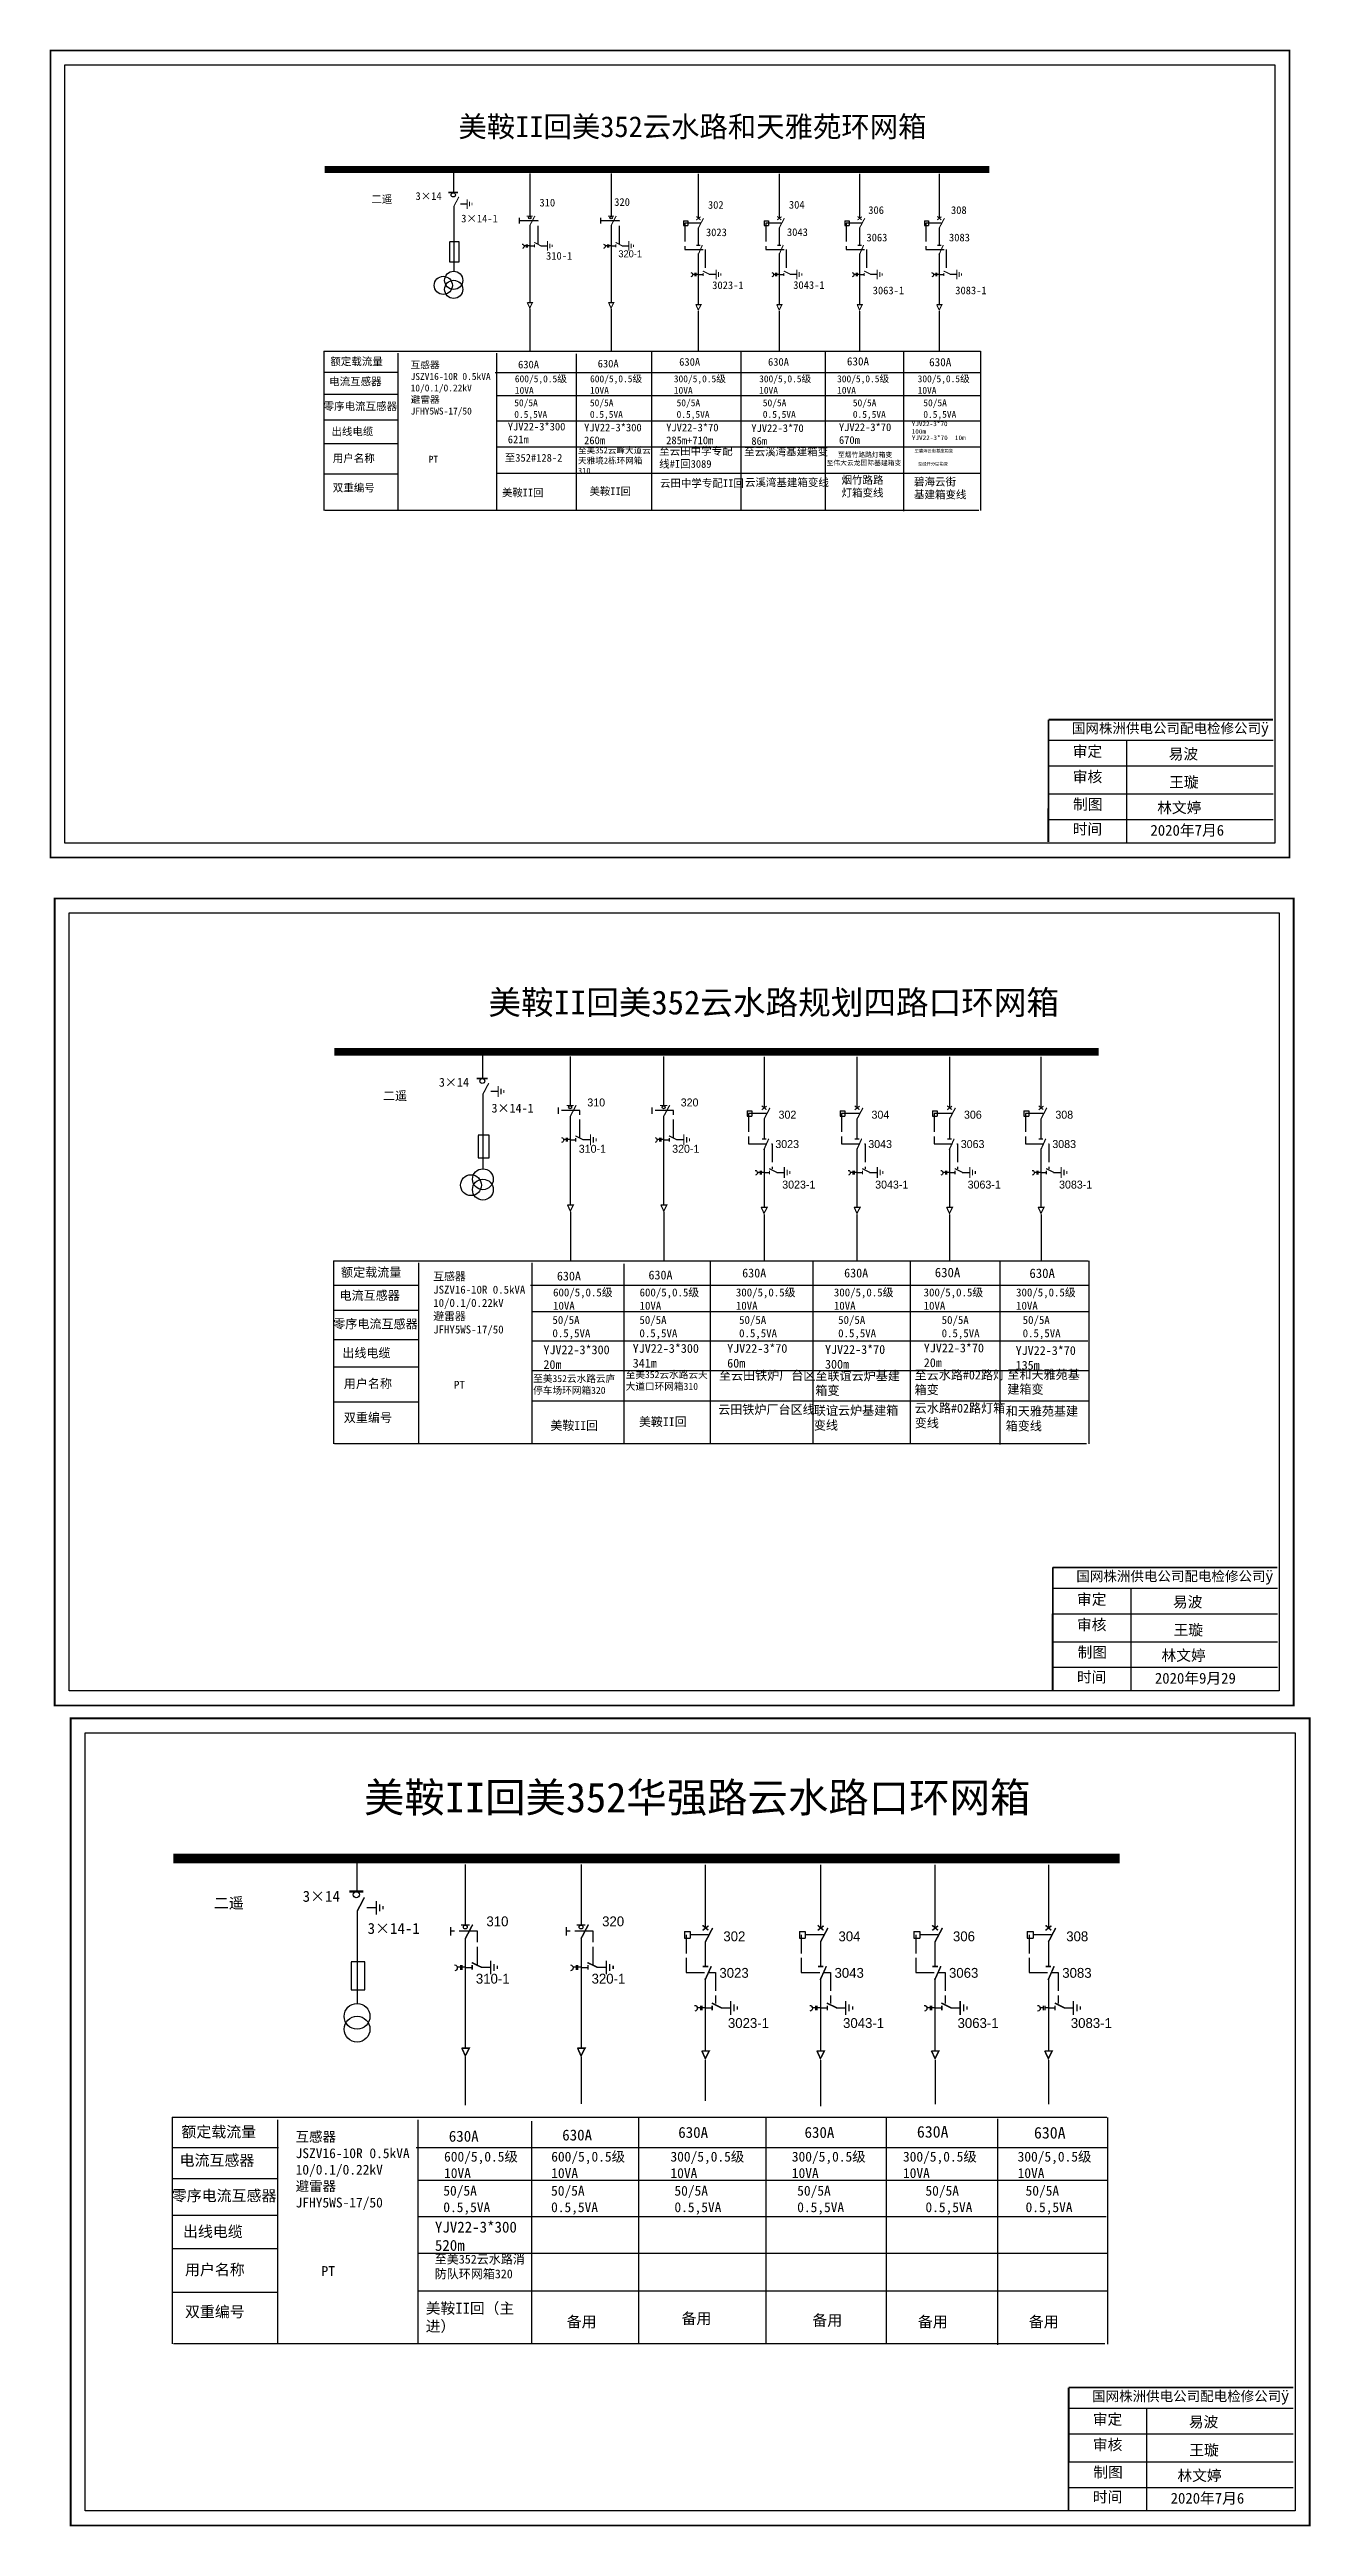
# Model space of a CAD drawing. Header units: millimetres. Extents: x 3402 to 6779, y -862 to 1372.
# Drawn here: x 5954 to 6779, y -249 to 1370 of the extents above; entities that cross this region are included whole.
import ezdxf

# ---------------------------------------------------------------- set-up
doc = ezdxf.new("R2010")
doc.units = ezdxf.units.MM
doc.linetypes.add('ACAD_ISO02W100', pattern=[15, 12, -3])
doc.linetypes.add('CENTER', pattern=[50.8, 31.75, -6.35, 6.35, -6.35])
doc.layers.add('2', color=7, linetype='Continuous')
doc.styles.add('hztxt_txtstyle_0.00_0_0', font='simkai.ttf')
doc.styles.add('hztxt_txtstyle_1.80_0_0', font='', dxfattribs={"height": 1.8, "bigfont": 'hztxt.shx'})
doc.styles.add('hztxt_txtstyle_2.70_0_0', font='simkai.ttf', dxfattribs={"height": 2.7})
doc.styles.add('KaiTi_txtstyle_1.00_0_0', font='simkai.ttf', dxfattribs={"height": 1})
doc.styles.add('KaiTi_txtstyle_1.11_0_0', font='simkai.ttf', dxfattribs={"height": 1.109414})
doc.styles.add('字体', font='simkai_0.ttf', dxfattribs={"height": 2.5})
doc.styles.add('楷体_GB2312_txtstyle_1.09_0_0', font='simkai_0.ttf', dxfattribs={"height": 1.0944})
doc.styles.add('楷体_GB2312_txtstyle_3.00_0_0', font='simkai_0.ttf', dxfattribs={"height": 3})
doc.styles.get('hztxt_txtstyle_1.80_0_0').set_extended_font_data('hztxt')

msp = doc.modelspace()

# ---------------------------------------------------------------- texts
at = {"color": 0, "linetype": 'Continuous', "style": 'hztxt_txtstyle_2.70_0_0'}
for s, height, p in [('3×14', 5.03, (6193.4, 1271.9)), ('310', 5.03, (6274.5, 1267.6)), ('320', 5.03, (6323.4, 1268)), ('302', 5.03, (6384.7, 1266.1)), ('304', 5.03, (6437.7, 1266.2)), ('306', 5.03, (6489.6, 1262.7)), ('308', 5.03, (6543.7, 1262.7)), ('3×14-1', 5.03, (6223.3, 1257.2)), ('3023', 5.03, (6383.4, 1248.2)), ('3043', 5.03, (6436.4, 1248.3)), ('3063', 5.03, (6488.4, 1244.8)), ('3083', 5.03, (6542.4, 1244.8)), ('310-1', 5.03, (6278.8, 1232.8)), ('3023-1', 5.03, (6387.5, 1213.6)), ('3043-1', 5.03, (6440.5, 1213.7)), ('3063-1', 5.03, (6492.5, 1210.2)), ('3083-1', 5.03, (6546.5, 1210.2)), ('3×14', 5.79, (6208.7, 692.1)), ('3×14-1', 5.79, (6243.1, 675.2)), ('3×14', 7.17, (6119.6, 159.2)), ('3×14-1', 7.17, (6162.1, 138.2))]:
    msp.add_text(s, height=height, dxfattribs=at).set_placement(p)
at = {"color": 0, "style": 'hztxt_txtstyle_1.80_0_0'}
for s, height, p in [('320-1', 4.53, (6326.1, 1234.4)), ('310', 5.21, (6305.8, 679.2)), ('320', 5.21, (6366.9, 679.2)), ('302', 5.21, (6430.9, 671.2)), ('304', 5.21, (6491.7, 671.2)), ('306', 5.21, (6552.2, 671.2)), ('308', 5.21, (6612, 671.2)), ('310-1', 5.21, (6300.2, 648.9)), ('320-1', 5.21, (6361.3, 648.9)), ('3023', 5.21, (6428.8, 652)), ('3043', 5.21, (6489.6, 652)), ('3063', 5.21, (6550.1, 652)), ('3083', 5.21, (6610, 652)), ('3023-1', 5.21, (6433.3, 625.5)), ('3043-1', 5.21, (6494.1, 625.5)), ('3063-1', 5.21, (6554.6, 625.5)), ('3083-1', 5.21, (6614.4, 625.5)), ('310', 6.45, (6239.8, 143.2)), ('320', 6.45, (6315.5, 143.2)), ('302', 6.45, (6394.8, 133.4)), ('304', 6.45, (6470.1, 133.4)), ('306', 6.45, (6545, 133.4)), ('308', 6.45, (6619.1, 133.4)), ('3023', 6.45, (6392.2, 109.5)), ('3043', 6.45, (6467.5, 109.5)), ('3063', 6.45, (6542.4, 109.5)), ('3083', 6.45, (6616.5, 109.5)), ('310-1', 6.45, (6232.9, 105.7)), ('320-1', 6.45, (6308.6, 105.7)), ('3023-1', 6.45, (6397.8, 76.7)), ('3043-1', 6.45, (6473.1, 76.7)), ('3063-1', 6.45, (6548, 76.7)), ('3083-1', 6.45, (6622.1, 76.7))]:
    msp.add_text(s, height=height, dxfattribs=at).set_placement(p)
at = {"attachment_point": 1}
for s, insert, char_height, width, style in [('{\\fSimSun|b0|i0|c134|p2;\\C0;美鞍II回美352云水路和天雅苑环网箱}', (6221.5, 1326.6), 13.609, 446.48, '字体'), ('{\\fSimSun|b0|i0|c134|p2;\\C0;美鞍II回美352云水路规划四路口环网箱}', (6241.1, 755), 15.646, 513.296, '字体'), ('{\\fSimSun|b0|i0|c134|p2;\\C0;美鞍II回美352华强路云水路口环网箱}', (6159.7, 237.1), 19.377, 635.72, '楷体_GB2312_txtstyle_3.00_0_0')]:
    msp.add_mtext(s, dxfattribs=dict(at, insert=insert, char_height=char_height, width=width, style=style))
at = {"color": 0, "linetype": 'Continuous', "attachment_point": 1}
for s, insert, char_height, width, style in [('{\\fSimSun|b0|i0|c134|p2;二遥}', (6164.5, 1274.9), 5.033, 81.135, 'hztxt_txtstyle_2.70_0_0'), ('{\\fSimSun|b0|i0|c134|p2;额定载流量}', (6137.7, 1168.8), 5.033, 81.135, 'hztxt_txtstyle_2.70_0_0'), ('\\A1;{\\fSimSun|b0|i0|c134|p2;互感器\\PJSZV16-10R 0.5kVA\\P10/0.1/0.22kV\\P避雷器\\PJFHY5WS-17/50}', (6190.2, 1166.3), 4.529, 83.521, 'hztxt_txtstyle_2.70_0_0'), ('{\\fSimSun|b0|i0|c134|p2;630A}', (6260.5, 1166.8), 5.033, 81.135, 'hztxt_txtstyle_2.70_0_0'), ('{\\fSimSun|b0|i0|c134|p2;630A}', (6312.6, 1167.4), 5.033, 81.135, 'hztxt_txtstyle_2.70_0_0'), ('{\\fSimSun|b0|i0|c134|p2;630A}', (6365.9, 1168.5), 5.033, 81.135, 'hztxt_txtstyle_2.70_0_0'), ('{\\fSimSun|b0|i0|c134|p2;630A}', (6424, 1168.5), 5.033, 81.135, 'hztxt_txtstyle_2.70_0_0'), ('{\\fSimSun|b0|i0|c134|p2;630A}', (6475.6, 1169), 5.334, 42.887, 'hztxt_txtstyle_0.00_0_0'), ('{\\fSimSun|b0|i0|c134|p2;630A}', (6529.4, 1168.5), 5.334, 42.887, 'hztxt_txtstyle_0.00_0_0'), ('{\\fSimSun|b0|i0|c134|p2;电流互感器}', (6136.9, 1155.7), 5.033, 81.135, 'hztxt_txtstyle_2.70_0_0'), ('\\A1;{\\fSimSun|b0|i0|c134|p2;600/5,0.5级\\P10VA}', (6258.4, 1157.2), 4.529, 83.521, 'hztxt_txtstyle_2.70_0_0'), ('\\A1;{\\fSimSun|b0|i0|c134|p2;600/5,0.5级\\P10VA}', (6307.6, 1157.2), 4.529, 83.521, 'hztxt_txtstyle_2.70_0_0'), ('\\A1;{\\fSimSun|b0|i0|c134|p2;300/5,0.5级\\P10VA}', (6362.4, 1157.2), 4.529, 83.521, 'hztxt_txtstyle_2.70_0_0'), ('\\A1;{\\fSimSun|b0|i0|c134|p2;300/5,0.5级\\P10VA}', (6418.2, 1157.2), 4.529, 83.521, 'hztxt_txtstyle_2.70_0_0'), ('\\A1;{\\fSimSun|b0|i0|c134|p2;300/5,0.5级\\P10VA}', (6469.2, 1157.2), 4.529, 83.521, 'hztxt_txtstyle_2.70_0_0'), ('\\A1;{\\fSimSun|b0|i0|c134|p2;300/5,0.5级\\P10VA}', (6521.9, 1157.2), 4.529, 83.521, 'hztxt_txtstyle_2.70_0_0'), ('{\\fSimSun|b0|i0|c134|p2;零序电流互感器}', (6133.3, 1139.5), 5.033, 81.135, 'hztxt_txtstyle_2.70_0_0'), ('{\\fSimSun|b0|i0|c134|p2;50/5A\\P0.5,5VA}', (6258, 1141.5), 4.529, 81.135, 'hztxt_txtstyle_2.70_0_0'), ('{\\fSimSun|b0|i0|c134|p2;50/5A\\P0.5,5VA}', (6307.5, 1141.5), 4.529, 81.135, 'hztxt_txtstyle_2.70_0_0'), ('{\\fSimSun|b0|i0|c134|p2;50/5A\\P0.5,5VA}', (6420.6, 1141.5), 4.529, 81.135, 'hztxt_txtstyle_2.70_0_0'), ('{\\fSimSun|b0|i0|c134|p2;50/5A\\P0.5,5VA}', (6479.5, 1141.5), 4.529, 81.135, 'hztxt_txtstyle_2.70_0_0'), ('{\\fSimSun|b0|i0|c134|p2;50/5A\\P0.5,5VA}', (6525.6, 1141.5), 4.529, 81.135, 'hztxt_txtstyle_2.70_0_0'), ('{\\fSimSun|b0|i0|c134|p2;出线电缆}', (6138.4, 1123), 5.033, 81.135, 'hztxt_txtstyle_2.70_0_0'), ('{\\fSimSun|b0|i0|c134|p2;YJV22-3*300 \\P621m}', (6253.8, 1126.2), 5.033, 81.135, 'hztxt_txtstyle_2.70_0_0'), ('{\\fSimSun|b0|i0|c134|p2;YJV22-3*300 \\P260m}', (6303.7, 1125.6), 5.033, 81.135, 'hztxt_txtstyle_2.70_0_0'), ('{\\fSimSun|b0|i0|c134|p2;用户名称}', (6139.3, 1105.5), 5.033, 81.135, 'hztxt_txtstyle_2.70_0_0'), ('{\\fSimSun|b0|i0|c134|p2;PT}', (6202, 1104.6), 4.547, 35.378, 'hztxt_txtstyle_0.00_0_0'), ('{\\fSimSun|b0|i0|c134|p2;至352#128-2}', (6251.8, 1105.8), 5.033, 43.566, 'hztxt_txtstyle_2.70_0_0'), ('{\\fSimSun|b0|i0|c134|p2;至美352云峰大道云天雅境2栋环网箱310}', (6299.7, 1110.2), 4.026, 49.548, 'hztxt_txtstyle_2.70_0_0'), ('{\\fSimSun|b0|i0|c134|p2;双重编号}', (6139.3, 1086.2), 5.033, 81.135, 'hztxt_txtstyle_2.70_0_0'), ('{\\H0.9167x;\\C256;国网株洲供电公司配电检修公司\\fSimSun|b0|i0|c134|p2;\\H1.091x;ÿ}', (6622.8, 930.3), 7.069, 193.259, '字体'), ('\\f\uffbfﾬￌﾣﾤ_GB2312|b0|i0|c134|p49;审定', (6623.3, 914.9), 7.069, 55.282, '字体'), ('{\\fSimSun|b0|i0|c134|p2;易波}', (6686.1, 913.2), 7.069, 55.282, '字体'), ('\\f\uffbfﾬￌﾣﾤ_GB2312|b0|i0|c134|p49;审核', (6623.3, 898.3), 7.069, 55.282, '字体'), ('{\\fSimSun|b0|i0|c134|p2;王璇}', (6686.4, 894.8), 7.069, 55.282, '字体'), ('\\f\uffbfﾬￌﾣﾤ_GB2312|b0|i0|c134|p49;制图', (6623.6, 880.3), 7.069, 55.282, '字体'), ('\\f\uffbfﾬￌﾣﾤ_GB2312|b0|i0|c134|p49;时间', (6623.3, 864.1), 7.069, 55.282, '字体'), ('{\\fSimSun|b0|i0|c134|p2;二遥}', (6172.1, 689), 5.786, 93.276, 'hztxt_txtstyle_2.70_0_0'), ('{\\fSimSun|b0|i0|c134|p2;额定载流量}', (6144.7, 573.6), 5.786, 93.276, 'hztxt_txtstyle_2.70_0_0'), ('\\A1;{\\fSimSun|b0|i0|c134|p2;互感器\\PJSZV16-10R 0.5kVA\\P10/0.1/0.22kV\\P避雷器\\PJFHY5WS-17/50}', (6205, 570.7), 5.207, 96.02, 'hztxt_txtstyle_2.70_0_0'), ('{\\fSimSun|b0|i0|c134|p2;630A}', (6285.9, 571.2), 5.786, 93.276, 'hztxt_txtstyle_2.70_0_0'), ('{\\fSimSun|b0|i0|c134|p2;630A}', (6345.8, 571.9), 5.786, 93.276, 'hztxt_txtstyle_2.70_0_0'), ('{\\fSimSun|b0|i0|c134|p2;630A}', (6407.1, 573.2), 5.786, 93.276, 'hztxt_txtstyle_2.70_0_0'), ('{\\fSimSun|b0|i0|c134|p2;630A}', (6473.8, 573.2), 5.786, 93.276, 'hztxt_txtstyle_2.70_0_0'), ('{\\fSimSun|b0|i0|c134|p2;630A}', (6533.1, 573.7), 6.132, 49.305, 'hztxt_txtstyle_0.00_0_0'), ('{\\fSimSun|b0|i0|c134|p2;630A}', (6595, 573.2), 6.132, 49.305, 'hztxt_txtstyle_0.00_0_0'), ('{\\fSimSun|b0|i0|c134|p2;电流互感器}', (6143.7, 558.5), 5.786, 93.276, 'hztxt_txtstyle_2.70_0_0'), ('\\A1;{\\fSimSun|b0|i0|c134|p2;600/5,0.5级\\P10VA}', (6283.4, 560.2), 5.207, 96.02, 'hztxt_txtstyle_2.70_0_0'), ('\\A1;{\\fSimSun|b0|i0|c134|p2;600/5,0.5级\\P10VA}', (6340, 560.2), 5.207, 96.02, 'hztxt_txtstyle_2.70_0_0'), ('\\A1;{\\fSimSun|b0|i0|c134|p2;300/5,0.5级\\P10VA}', (6403, 560.2), 5.207, 96.02, 'hztxt_txtstyle_2.70_0_0'), ('\\A1;{\\fSimSun|b0|i0|c134|p2;300/5,0.5级\\P10VA}', (6467.1, 560.2), 5.207, 96.02, 'hztxt_txtstyle_2.70_0_0'), ('\\A1;{\\fSimSun|b0|i0|c134|p2;300/5,0.5级\\P10VA}', (6525.8, 560.2), 5.207, 96.02, 'hztxt_txtstyle_2.70_0_0'), ('\\A1;{\\fSimSun|b0|i0|c134|p2;300/5,0.5级\\P10VA}', (6586.3, 560.2), 5.207, 96.02, 'hztxt_txtstyle_2.70_0_0'), ('{\\fSimSun|b0|i0|c134|p2;零序电流互感器}', (6139.6, 539.9), 5.786, 93.276, 'hztxt_txtstyle_2.70_0_0'), ('{\\fSimSun|b0|i0|c134|p2;50/5A\\P0.5,5VA}', (6283, 542.2), 5.207, 93.276, 'hztxt_txtstyle_2.70_0_0'), ('{\\fSimSun|b0|i0|c134|p2;50/5A\\P0.5,5VA}', (6339.9, 542.2), 5.207, 93.276, 'hztxt_txtstyle_2.70_0_0'), ('{\\fSimSun|b0|i0|c134|p2;50/5A\\P0.5,5VA}', (6537.6, 542.2), 5.207, 93.276, 'hztxt_txtstyle_2.70_0_0'), ('{\\fSimSun|b0|i0|c134|p2;50/5A\\P0.5,5VA}', (6590.6, 542.2), 5.207, 93.276, 'hztxt_txtstyle_2.70_0_0'), ('{\\fSimSun|b0|i0|c134|p2;出线电缆}', (6145.5, 520.9), 5.786, 93.276, 'hztxt_txtstyle_2.70_0_0'), ('{\\fSimSun|b0|i0|c134|p2;YJV22-3*300 \\P20m}', (6277.1, 523), 5.786, 93.276, 'hztxt_txtstyle_2.70_0_0'), ('{\\fSimSun|b0|i0|c134|p2;YJV22-3*300 \\P341m}', (6335.5, 523.9), 5.786, 93.276, 'hztxt_txtstyle_2.70_0_0'), ('{\\fSimSun|b0|i0|c134|p2;YJV22-3*70\\P20m}', (6525.9, 524.2), 5.786, 93.276, 'hztxt_txtstyle_2.70_0_0'), ('{\\fSimSun|b0|i0|c134|p2;YJV22-3*70\\P135m}', (6586, 522.5), 5.786, 93.276, 'hztxt_txtstyle_2.70_0_0'), ('{\\fSimSun|b0|i0|c134|p2;至\\C256;美352云水路云庐停车场环网箱\\C0;320}', (6270.4, 503.6), 4.629, 59.028, 'hztxt_txtstyle_2.70_0_0'), ('{\\fSimSun|b0|i0|c134|p2;至美352云水路云天大道口环网箱310}', (6330.9, 506.2), 4.629, 56.963, 'hztxt_txtstyle_2.70_0_0'), ('{\\fSimSun|b0|i0|c134|p2;至云水路#02路灯箱变}', (6519.9, 506.5), 5.786, 60.809, 'hztxt_txtstyle_2.70_0_0'), ('{\\fSimSun|b0|i0|c134|p2;至和天雅苑基建箱变}', (6580.6, 506.8), 5.786, 53.62, 'hztxt_txtstyle_2.70_0_0'), ('{\\fSimSun|b0|i0|c134|p2;用户名称}', (6146.5, 500.8), 5.786, 93.276, 'hztxt_txtstyle_2.70_0_0'), ('{\\fSimSun|b0|i0|c134|p2;PT}', (6218.6, 499.8), 5.228, 40.672, 'hztxt_txtstyle_0.00_0_0'), ('{\\fSimSun|b0|i0|c134|p2;双重编号}', (6146.5, 478.6), 5.786, 93.276, 'hztxt_txtstyle_2.70_0_0'), ('{\\fSimSun|b0|i0|c134|p2;云水路#02路灯箱变线}', (6520, 484.8), 5.786, 60.809, 'hztxt_txtstyle_2.70_0_0'), ('{\\fSimSun|b0|i0|c134|p2;和天雅苑基建箱变线}', (6579.5, 482.8), 5.786, 53.62, 'hztxt_txtstyle_2.70_0_0'), ('{\\H0.9167x;\\C256;国网株洲供电公司配电检修公司\\fSimSun|b0|i0|c134|p2;\\H1.091x;ÿ}', (6625.7, 375.9), 7.069, 193.259, '字体'), ('\\f\uffbfﾬￌﾣﾤ_GB2312|b0|i0|c134|p49;审定', (6626.1, 360.5), 7.069, 55.282, '字体'), ('{\\fSimSun|b0|i0|c134|p2;易波}', (6688.9, 358.8), 7.069, 55.282, '字体'), ('\\f\uffbfﾬￌﾣﾤ_GB2312|b0|i0|c134|p49;审核', (6626.1, 343.9), 7.069, 55.282, '字体'), ('{\\fSimSun|b0|i0|c134|p2;王璇}', (6689.3, 340.5), 7.069, 55.282, '字体'), ('\\f\uffbfﾬￌﾣﾤ_GB2312|b0|i0|c134|p49;制图', (6626.5, 325.9), 7.069, 55.282, '字体'), ('\\f\uffbfﾬￌﾣﾤ_GB2312|b0|i0|c134|p49;时间', (6626.1, 309.7), 7.069, 55.282, '字体'), ('{\\fSimSun|b0|i0|c134|p2;二遥}', (6061.5, 162), 7.166, 115.524, 'hztxt_txtstyle_2.70_0_0'), ('{\\fSimSun|b0|i0|c134|p2;额定载流量}', (6040.3, 12.4), 7.166, 115.524, 'hztxt_txtstyle_2.70_0_0'), ('\\A1;{\\fSimSun|b0|i0|c134|p2;互感器\\PJSZV16-10R 0.5kVA\\P10/0.1/0.22kV\\P避雷器\\PJFHY5WS-17/50}', (6115, 8.8), 6.449, 118.921, 'hztxt_txtstyle_2.70_0_0'), ('{\\fSimSun|b0|i0|c134|p2;630A}', (6215.2, 9.5), 7.166, 115.524, 'hztxt_txtstyle_2.70_0_0'), ('{\\fSimSun|b0|i0|c134|p2;630A}', (6289.4, 10.3), 7.166, 115.524, 'hztxt_txtstyle_2.70_0_0'), ('{\\fSimSun|b0|i0|c134|p2;630A}', (6365.3, 12), 7.166, 115.524, 'hztxt_txtstyle_2.70_0_0'), ('{\\fSimSun|b0|i0|c134|p2;630A}', (6447.9, 12), 7.166, 115.524, 'hztxt_txtstyle_2.70_0_0'), ('{\\fSimSun|b0|i0|c134|p2;630A}', (6521.4, 12.6), 7.594, 61.065, 'hztxt_txtstyle_0.00_0_0'), ('{\\fSimSun|b0|i0|c134|p2;630A}', (6598, 12), 7.594, 61.065, 'hztxt_txtstyle_0.00_0_0'), ('{\\fSimSun|b0|i0|c134|p2;电流互感器}', (6039.1, -6.2), 7.166, 115.524, 'hztxt_txtstyle_2.70_0_0'), ('\\A1;{\\fSimSun|b0|i0|c134|p2;600/5,0.5级\\P10VA}', (6212.1, -4.2), 6.449, 118.921, 'hztxt_txtstyle_2.70_0_0'), ('\\A1;{\\fSimSun|b0|i0|c134|p2;600/5,0.5级\\P10VA}', (6282.2, -4.2), 6.449, 118.921, 'hztxt_txtstyle_2.70_0_0'), ('\\A1;{\\fSimSun|b0|i0|c134|p2;300/5,0.5级\\P10VA}', (6360.2, -4.2), 6.449, 118.921, 'hztxt_txtstyle_2.70_0_0'), ('\\A1;{\\fSimSun|b0|i0|c134|p2;300/5,0.5级\\P10VA}', (6439.6, -4.2), 6.449, 118.921, 'hztxt_txtstyle_2.70_0_0'), ('\\A1;{\\fSimSun|b0|i0|c134|p2;300/5,0.5级\\P10VA}', (6512.3, -4.2), 6.449, 118.921, 'hztxt_txtstyle_2.70_0_0'), ('\\A1;{\\fSimSun|b0|i0|c134|p2;300/5,0.5级\\P10VA}', (6587.3, -4.2), 6.449, 118.921, 'hztxt_txtstyle_2.70_0_0'), ('{\\fSimSun|b0|i0|c134|p2;零序电流互感器}', (6034, -29.3), 7.166, 115.524, 'hztxt_txtstyle_2.70_0_0'), ('{\\fSimSun|b0|i0|c134|p2;50/5A\\P0.5,5VA}', (6211.6, -26.5), 6.449, 115.524, 'hztxt_txtstyle_2.70_0_0'), ('{\\fSimSun|b0|i0|c134|p2;50/5A\\P0.5,5VA}', (6282.1, -26.5), 6.449, 115.524, 'hztxt_txtstyle_2.70_0_0'), ('{\\fSimSun|b0|i0|c134|p2;50/5A\\P0.5,5VA}', (6362.8, -26.5), 6.449, 115.524, 'hztxt_txtstyle_2.70_0_0'), ('{\\fSimSun|b0|i0|c134|p2;50/5A\\P0.5,5VA}', (6443.1, -26.5), 6.449, 115.524, 'hztxt_txtstyle_2.70_0_0'), ('{\\fSimSun|b0|i0|c134|p2;50/5A\\P0.5,5VA}', (6527, -26.5), 6.449, 115.524, 'hztxt_txtstyle_2.70_0_0'), ('{\\fSimSun|b0|i0|c134|p2;50/5A\\P0.5,5VA}', (6592.5, -26.5), 6.449, 115.524, 'hztxt_txtstyle_2.70_0_0'), ('{\\fSimSun|b0|i0|c134|p2;出线电缆}', (6041.3, -52.8), 7.166, 115.524, 'hztxt_txtstyle_2.70_0_0'), ('{\\fSimSun|b0|i0|c134|p2;用户名称}', (6042.6, -77.7), 7.166, 115.524, 'hztxt_txtstyle_2.70_0_0'), ('{\\fSimSun|b0|i0|c134|p2;PT}', (6131.9, -79), 6.475, 50.372, 'hztxt_txtstyle_0.00_0_0'), ('{\\fSimSun|b0|i0|c134|p2;双重编号}', (6042.6, -105.2), 7.166, 115.524, 'hztxt_txtstyle_2.70_0_0'), ('{\\fSimSun|b0|i0|c134|p2;备用}', (6292.3, -111.8), 7.166, 115.524, 'hztxt_txtstyle_2.70_0_0'), ('{\\fSimSun|b0|i0|c134|p2;备用}', (6367.4, -109.6), 7.166, 115.524, 'hztxt_txtstyle_2.70_0_0'), ('{\\fSimSun|b0|i0|c134|p2;备用}', (6453, -110.8), 7.166, 115.524, 'hztxt_txtstyle_2.70_0_0'), ('{\\fSimSun|b0|i0|c134|p2;备用}', (6522, -111.8), 7.166, 115.524, 'hztxt_txtstyle_2.70_0_0'), ('{\\fSimSun|b0|i0|c134|p2;备用}', (6594.6, -111.8), 7.166, 115.524, 'hztxt_txtstyle_2.70_0_0'), ('{\\H0.9167x;\\C256;国网株洲供电公司配电检修公司\\fSimSun|b0|i0|c134|p2;\\H1.091x;ÿ}', (6636, -160.2), 7.069, 193.259, '字体'), ('\\f\uffbfﾬￌﾣﾤ_GB2312|b0|i0|c134|p49;审定', (6636.5, -175.6), 7.069, 55.282, '字体'), ('{\\fSimSun|b0|i0|c134|p2;易波}', (6699.3, -177.3), 7.069, 55.282, '字体'), ('\\f\uffbfﾬￌﾣﾤ_GB2312|b0|i0|c134|p49;审核', (6636.5, -192.2), 7.069, 55.282, '字体'), ('\\f\uffbfﾬￌﾣﾤ_GB2312|b0|i0|c134|p49;制图', (6636.8, -210.2), 7.069, 55.282, '字体'), ('{\\fSimSun|b0|i0|c134|p2;王璇}', (6699.6, -195.7), 7.069, 55.282, '字体'), ('\\f\uffbfﾬￌﾣﾤ_GB2312|b0|i0|c134|p49;时间', (6636.5, -226.4), 7.069, 55.282, '字体')]:
    msp.add_mtext(s, dxfattribs=dict(at, insert=insert, char_height=char_height, width=width, style=style))
at = {"linetype": 'Continuous', "attachment_point": 1}
for s, insert, char_height, width, style in [('{\\fSimSun|b0|i0|c134|p2;50/5A\\P0.5,5VA}', (6364.2, 1141.5), 4.529, 81.135, 'hztxt_txtstyle_2.70_0_0'), ('{\\fSimSun|b0|i0|c134|p2;YJV22-3*70\\P285m+710m}', (6357.4, 1125.6), 5.033, 81.135, 'KaiTi_txtstyle_1.11_0_0'), ('{\\fSimSun|b0|i0|c134|p2;YJV22-3*70\\P86m}', (6413.1, 1125.2), 5.033, 81.135, 'hztxt_txtstyle_2.70_0_0'), ('{\\fSimSun|b0|i0|c134|p2;YJV22-3*70\\P670m}', (6470.4, 1125.8), 5.033, 81.135, 'KaiTi_txtstyle_1.11_0_0'), ('{\\fSimSun|b0|i0|c134|p2;YJV22-3*70\\P100m}', (6518, 1127), 3, 81.135, 'KaiTi_txtstyle_1.11_0_0'), ('{\\fSimSun|b0|i0|c134|p2;YJV22-3*70  10m}', (6518.1, 1117.9), 3, 90.291, 'KaiTi_txtstyle_1.11_0_0'), ('{\\fSimSun|b0|i0|c134|p2;至云田中学专配线#I回3089}', (6352.8, 1110.2), 5.033, 52.893, 'KaiTi_txtstyle_1.11_0_0'), ('{\\fSimSun|b0|i0|c134|p2;至云溪湾基建箱变}', (6408.4, 1109.8), 5.033, 52.893, 'hztxt_txtstyle_2.70_0_0'), ('{\\fSimSun|b0|i0|c134|p2;云田中学专配II回}', (6353.3, 1089.2), 5.033, 52.893, 'hztxt_txtstyle_2.70_0_0'), ('{\\fSimSun|b0|i0|c134|p2;云溪湾基建箱变线}', (6408.9, 1089.7), 5.033, 52.893, 'hztxt_txtstyle_2.70_0_0'), ('{\\fSimSun|b0|i0|c134|p2;50/5A\\P0.5,5VA}', (6405.1, 542.2), 5.207, 93.276, 'hztxt_txtstyle_2.70_0_0'), ('{\\fSimSun|b0|i0|c134|p2;50/5A\\P0.5,5VA}', (6469.9, 542.2), 5.207, 93.276, 'hztxt_txtstyle_2.70_0_0'), ('{\\fSimSun|b0|i0|c134|p2;YJV22-3*70\\P60m}', (6397.3, 523.9), 5.786, 93.276, 'hztxt_txtstyle_2.70_0_0'), ('{\\fSimSun|b0|i0|c134|p2;YJV22-3*70\\P300m}', (6461.3, 523.2), 5.786, 93.276, 'hztxt_txtstyle_2.70_0_0'), ('{\\fSimSun|b0|i0|c134|p2;至云田铁炉厂台区}', (6391.9, 506.2), 5.786, 60.809, 'hztxt_txtstyle_2.70_0_0'), ('{\\fSimSun|b0|i0|c134|p2;至联谊云炉基建箱变}', (6455, 506), 5.786, 60.809, 'hztxt_txtstyle_2.70_0_0'), ('{\\fSimSun|b0|i0|c134|p2;云田铁炉厂台区线}', (6391.4, 483.9), 5.786, 60.809, 'hztxt_txtstyle_2.70_0_0'), ('{\\fSimSun|b0|i0|c134|p2;联谊云炉基建箱变线}', (6454, 483.3), 5.786, 60.809, 'hztxt_txtstyle_2.70_0_0')]:
    msp.add_mtext(s, dxfattribs=dict(at, insert=insert, char_height=char_height, width=width, style=style))
at = {"color": 7, "linetype": 'Continuous', "lineweight": 0, "ltscale": 0.226192, "insert": (6462.3, 1106.9), "char_height": 4.536, "attachment_point": 1, "style": 'KaiTi_txtstyle_1.00_0_0'}
msp.add_mtext('{\\fSimSun|b0|i0|c134|p2;\\H0.7x;   至烟竹路路灯箱变\\H1.429x;\\P\\H0.7x;至伟大云龙国际基建箱变}', dxfattribs=at)
at = {"color": 7, "linetype": 'Continuous', "lineweight": 0, "ltscale": 0.226192, "char_height": 2, "width": 27.44, "attachment_point": 1, "style": 'KaiTi_txtstyle_1.00_0_0'}
for s, insert in [('{\\fSimSun|b0|i0|c134|p2;至碧海云街基建箱变}', (6519.9, 1108.8)), ('{\\fSimSun|b0|i0|c134|p2;至经开分局箱变}', (6522.1, 1100.3))]:
    msp.add_mtext(s, dxfattribs=dict(at, insert=insert))
at = {"color": 7, "linetype": 'Continuous', "attachment_point": 1}
for s, insert, char_height, width, style in [('烟竹路路^J灯箱变线', (6472.1, 1091.3), 5.03, 81.135, 'KaiTi_txtstyle_1.11_0_0'), ('碧海云街\\P基建箱变线', (6519.5, 1090.1), 5.03, 81.135, 'KaiTi_txtstyle_1.11_0_0'), ('{\\fSimSun|b0|i0|c134|p2;美鞍II回}', (6250, 1083), 4.965, 49.609, '字体'), ('{\\fSimSun|b0|i0|c134|p2;美鞍II回}', (6307.3, 1083.9), 4.965, 49.609, '字体'), ('{\\fSimSun|b0|i0|c134|p2;林文婷}', (6678.6, 878.1), 7.069, 55.282, '楷体_GB2312_txtstyle_1.09_0_0'), ('2020{\\fSimSun|b0|i0|c134|p2;年}7{\\fSimSun|b0|i0|c134|p2;月6}', (6674.2, 863.3), 7.069, 103.399, '楷体_GB2312_txtstyle_1.09_0_0'), ('{\\fSimSun|b0|i0|c134|p2;美鞍II回}', (6281.7, 473.4), 5.708, 57.033, '字体'), ('{\\fSimSun|b0|i0|c134|p2;美鞍II回}', (6339.6, 475.9), 5.708, 57.033, '字体'), ('{\\fSimSun|b0|i0|c134|p2;林文婷}', (6681.4, 323.8), 7.069, 55.282, '楷体_GB2312_txtstyle_1.09_0_0'), ('2020{\\fSimSun|b0|i0|c134|p2;年}9{\\fSimSun|b0|i0|c134|p2;月29}', (6677.1, 308.9), 7.069, 103.399, '楷体_GB2312_txtstyle_1.09_0_0'), ('{\\fSimSun|b0|i0|c134|p2;YJV22-3*300 \\P520m}', (6206.1, -49.9), 7.166, 115.524, 'KaiTi_txtstyle_1.11_0_0'), ('{\\fSimSun|b0|i0|c134|p2;至美352云水路消防队环网箱320}', (6206, -71.6), 5.762, 62.031, 'KaiTi_txtstyle_1.11_0_0'), ('{\\fSimSun|b0|i0|c134|p2;美鞍II回（主进）}', (6200.1, -103), 7.069, 70.636, '楷体_GB2312_txtstyle_1.09_0_0'), ('2020{\\fSimSun|b0|i0|c134|p2;年}7{\\fSimSun|b0|i0|c134|p2;月6}', (6687.4, -227.2), 7.069, 103.399, '楷体_GB2312_txtstyle_1.09_0_0'), ('{\\fSimSun|b0|i0|c134|p2;林文婷}', (6691.8, -212.4), 7.069, 55.282, '楷体_GB2312_txtstyle_1.09_0_0')]:
    msp.add_mtext(s, dxfattribs=dict(at, insert=insert, char_height=char_height, width=width, style=style))

# ---------------------------------------------------------------- blocks, each defined once
blk = doc.blocks.new('JD')
for points in [[(-2, 0.2), (-2, -0.2), (2, 0.2), (2, -0.2)], [(1, -1.2), (1, -0.8), (-1, -1.2), (-1, -0.8)], [(-0.5, -1.8), (-0.5, -2.2), (0.5, -1.8), (0.5, -2.2)]]:
    blk.add_trace(points)

# ---------------------------------------------------------------- linework, layer by layer
at = {"color": 0}
for p, q in [((6218.3, 1291.8), (6218.3, 1276.9)), ((6268.1, 1289.1), (6268.1, 1261.3)), ((6321.3, 1289.1), (6321.3, 1261.3)), ((6378.4, 1288.9), (6378.4, 1259.8)), ((6431.3, 1288.9), (6431.3, 1259.8)), ((6483.9, 1288.9), (6483.9, 1259.8)), ((6536, 1288.9), (6536, 1259.8)), ((6218.4, 1267.7), (6218.4, 1225.4)), ((6222.8, 1269.3), (6227.1, 1269.3)), ((6268.1, 1255.2), (6268.1, 1204.8)), ((6321.3, 1255.2), (6321.3, 1204.8)), ((6368.7, 1258.2), (6371.5, 1258.2)), ((6368.7, 1258.2), (6368.7, 1255.2)), ((6368.7, 1255.2), (6371.5, 1255.2)), ((6371.5, 1258.2), (6371.5, 1255.2)), ((6378.4, 1253.6), (6378.4, 1242.4)), ((6421.6, 1258.2), (6424.3, 1258.2)), ((6421.6, 1258.2), (6421.6, 1255.2)), ((6421.6, 1255.2), (6424.3, 1255.2)), ((6424.3, 1258.2), (6424.3, 1255.2)), ((6431.3, 1253.6), (6431.3, 1242.4)), ((6474.2, 1258.2), (6477, 1258.2)), ((6474.2, 1258.2), (6474.2, 1255.2)), ((6474.2, 1255.2), (6477, 1255.2)), ((6477, 1258.2), (6477, 1255.2)), ((6483.9, 1253.6), (6483.9, 1242.4)), ((6526.3, 1258.2), (6529, 1258.2)), ((6526.3, 1258.2), (6526.3, 1255.2)), ((6526.3, 1255.2), (6529, 1255.2)), ((6529, 1258.2), (6529, 1255.2)), ((6536, 1253.6), (6536, 1242.4)), ((6268.1, 1241.8), (6271.3, 1241.8)), ((6275.4, 1241.9), (6279.6, 1241.9)), ((6321.3, 1241.8), (6324.4, 1241.8)), ((6328.5, 1241.9), (6332.8, 1241.9)), ((6378.4, 1236.8), (6378.4, 1203.6)), ((6431.3, 1236.8), (6431.3, 1203.6)), ((6483.9, 1236.8), (6483.9, 1203.6)), ((6536, 1236.8), (6536, 1203.6)), ((6378.4, 1223.2), (6381.5, 1223.2)), ((6385.6, 1223.3), (6389.9, 1223.3)), ((6431.3, 1223.2), (6434.4, 1223.2)), ((6438.5, 1223.3), (6442.8, 1223.3)), ((6483.9, 1223.2), (6487, 1223.2)), ((6491.1, 1223.3), (6495.4, 1223.3)), ((6536, 1223.2), (6539.1, 1223.2)), ((6543.2, 1223.3), (6547.5, 1223.3)), ((6182.3, 1159), (6133.7, 1159)), ((6182.1, 1144.7), (6133.5, 1144.7)), ((6182.1, 1127.9), (6133.5, 1127.9)), ((6181.9, 1112.5), (6133.4, 1112.5)), ((6182.1, 1092.5), (6133.5, 1092.5)), ((6237.3, 714.9), (6237.3, 697.8)), ((6294.6, 711.8), (6294.6, 679.9)), ((6355.7, 711.8), (6355.7, 679.9)), ((6421.4, 711.6), (6421.4, 678.2)), ((6482.2, 711.6), (6482.2, 678.2)), ((6542.7, 711.6), (6542.7, 678.2)), ((6602.5, 711.6), (6602.5, 678.2)), ((6237.4, 687.2), (6237.4, 638.5)), ((6242.6, 689.1), (6247.5, 689.1)), ((6294.6, 672.8), (6294.6, 614.9)), ((6355.7, 672.8), (6355.7, 614.9)), ((6410.3, 676.3), (6413.4, 676.3)), ((6410.3, 676.3), (6410.3, 672.9)), ((6410.3, 672.9), (6413.4, 672.9)), ((6413.4, 676.3), (6413.4, 672.9)), ((6421.4, 671.1), (6421.4, 658.1)), ((6471.1, 676.3), (6474.2, 676.3)), ((6471.1, 676.3), (6471.1, 672.9)), ((6471.1, 672.9), (6474.2, 672.9)), ((6474.2, 676.3), (6474.2, 672.9)), ((6482.2, 671.1), (6482.2, 658.1)), ((6531.6, 676.3), (6534.7, 676.3)), ((6531.6, 676.3), (6531.6, 672.9)), ((6531.6, 672.9), (6534.7, 672.9)), ((6534.7, 676.3), (6534.7, 672.9)), ((6542.7, 671.1), (6542.7, 658.1)), ((6591.4, 676.3), (6594.6, 676.3)), ((6591.4, 676.3), (6591.4, 672.9)), ((6591.4, 672.9), (6594.6, 672.9)), ((6594.6, 676.3), (6594.6, 672.9)), ((6602.5, 671.1), (6602.5, 658.1)), ((6294.6, 657.4), (6298.2, 657.4)), ((6302.9, 657.5), (6307.8, 657.5)), ((6355.7, 657.4), (6359.4, 657.4)), ((6364.1, 657.5), (6369, 657.5)), ((6421.4, 651.7), (6421.4, 613.6)), ((6482.2, 651.7), (6482.2, 613.6)), ((6542.7, 651.7), (6542.7, 613.6)), ((6602.5, 651.7), (6602.5, 613.6)), ((6421.4, 636), (6425, 636)), ((6429.7, 636.1), (6434.6, 636.1)), ((6482.2, 636), (6485.8, 636)), ((6490.5, 636.1), (6495.4, 636.1)), ((6542.7, 636), (6546.3, 636)), ((6551, 636.1), (6555.9, 636.1)), ((6602.5, 636), (6606.1, 636)), ((6610.8, 636.1), (6615.8, 636.1)), ((6195.9, 562.2), (6140.1, 562.2)), ((6195.7, 545.8), (6139.9, 545.8)), ((6195.7, 526.5), (6139.9, 526.5)), ((6195.5, 508.8), (6139.7, 508.8)), ((6195.7, 485.8), (6139.9, 485.8)), ((6155.1, 187.5), (6155.1, 166.3)), ((6226, 183.6), (6226, 144.2)), ((6301.7, 183.6), (6301.7, 144.2)), ((6383, 183.4), (6383, 142)), ((6458.3, 183.4), (6458.3, 142)), ((6533.2, 183.4), (6533.2, 142)), ((6607.4, 183.4), (6607.4, 142)), ((6155.2, 153.1), (6155.2, 92.9)), ((6161.5, 155.5), (6167.6, 155.5)), ((6226, 135.4), (6226, 63.6)), ((6301.7, 135.4), (6301.7, 63.6)), ((6369.3, 139.7), (6373.1, 139.7)), ((6369.3, 139.7), (6369.3, 135.4)), ((6369.3, 135.4), (6373.1, 135.4)), ((6373.1, 139.7), (6373.1, 135.4)), ((6383, 133.2), (6383, 117.2)), ((6444.6, 139.7), (6448.4, 139.7)), ((6444.6, 139.7), (6444.6, 135.4)), ((6444.6, 135.4), (6448.4, 135.4)), ((6448.4, 139.7), (6448.4, 135.4)), ((6458.3, 133.2), (6458.3, 117.2)), ((6519.5, 139.7), (6523.3, 139.7)), ((6519.5, 139.7), (6519.5, 135.4)), ((6519.5, 135.4), (6523.3, 135.4)), ((6523.3, 139.7), (6523.3, 135.4)), ((6533.2, 133.2), (6533.2, 117.2)), ((6593.6, 139.7), (6597.5, 139.7)), ((6593.6, 139.7), (6593.6, 135.4)), ((6593.6, 135.4), (6597.5, 135.4)), ((6597.5, 139.7), (6597.5, 135.4)), ((6607.4, 133.2), (6607.4, 117.2)), ((6226, 116.3), (6230.5, 116.3)), ((6236.3, 116.4), (6242.4, 116.4)), ((6301.7, 116.3), (6306.2, 116.3)), ((6312, 116.4), (6318.1, 116.4)), ((6383, 109.2), (6383, 62)), ((6458.3, 109.2), (6458.3, 62)), ((6533.2, 109.2), (6533.2, 62)), ((6607.4, 109.2), (6607.4, 62)), ((6383, 89.8), (6387.5, 89.8)), ((6393.3, 89.9), (6399.4, 89.9)), ((6458.3, 89.8), (6462.8, 89.8)), ((6468.6, 89.9), (6474.7, 89.9)), ((6533.2, 89.8), (6537.7, 89.8)), ((6543.5, 89.9), (6549.6, 89.9)), ((6607.4, 89.8), (6611.8, 89.8)), ((6617.7, 89.9), (6623.7, 89.9)), ((6103.8, -1.6), (6034.6, -1.6)), ((6103.5, -21.9), (6034.4, -21.9)), ((6103.5, -45.9), (6034.4, -45.9)), ((6103.3, -67.8), (6034.1, -67.8)), ((6103.5, -96.3), (6034.4, -96.3))]:
    msp.add_line(p, q, dxfattribs=at)
at = {"color": 0, "linetype": 'ACAD_ISO02W100'}
for p, q in [((6379.8, 1256.7), (6369.6, 1256.7)), ((6369.6, 1256.7), (6369.6, 1239.4)), ((6432.7, 1256.7), (6422.5, 1256.7)), ((6422.5, 1256.7), (6422.5, 1239.4)), ((6485.3, 1256.7), (6475.1, 1256.7)), ((6475.1, 1256.7), (6475.1, 1239.4)), ((6537.3, 1256.7), (6527.2, 1256.7)), ((6527.2, 1256.7), (6527.2, 1239.4)), ((6369.6, 1239.4), (6383, 1239.4)), ((6383, 1239.4), (6383, 1225.1)), ((6422.5, 1239.4), (6435.9, 1239.4)), ((6435.9, 1239.4), (6435.9, 1225.1)), ((6475.1, 1239.4), (6488.5, 1239.4)), ((6488.5, 1239.4), (6488.5, 1225.1)), ((6527.2, 1239.4), (6540.6, 1239.4)), ((6540.6, 1239.4), (6540.6, 1225.1)), ((6423, 674.5), (6411.3, 674.5)), ((6411.3, 674.5), (6411.3, 654.7)), ((6483.8, 674.5), (6472.1, 674.5)), ((6472.1, 674.5), (6472.1, 654.7)), ((6544.2, 674.5), (6532.6, 674.5)), ((6532.6, 674.5), (6532.6, 654.7)), ((6604.1, 674.5), (6592.4, 674.5)), ((6592.4, 674.5), (6592.4, 654.7)), ((6411.3, 654.7), (6426.7, 654.7)), ((6426.7, 654.7), (6426.7, 638.3)), ((6472.1, 654.7), (6487.5, 654.7)), ((6487.5, 654.7), (6487.5, 638.3)), ((6532.6, 654.7), (6548, 654.7)), ((6548, 654.7), (6548, 638.3)), ((6592.4, 654.7), (6607.8, 654.7)), ((6607.8, 654.7), (6607.8, 638.3)), ((6370.5, 137.5), (6370.5, 112.9)), ((6384.9, 137.5), (6370.5, 137.5)), ((6445.8, 137.5), (6445.8, 112.9)), ((6460.2, 137.5), (6445.8, 137.5)), ((6520.7, 137.5), (6520.7, 112.9)), ((6535.2, 137.5), (6520.7, 137.5)), ((6594.8, 137.5), (6594.8, 112.9)), ((6609.3, 137.5), (6594.8, 137.5)), ((6370.5, 112.9), (6389.6, 112.9)), ((6389.6, 112.9), (6389.6, 92.6)), ((6445.8, 112.9), (6464.9, 112.9)), ((6464.9, 112.9), (6464.9, 92.6)), ((6520.7, 112.9), (6539.8, 112.9)), ((6539.8, 112.9), (6539.8, 92.6)), ((6594.8, 112.9), (6613.9, 112.9)), ((6613.9, 112.9), (6613.9, 92.6))]:
    msp.add_line(p, q, dxfattribs=at)
at = {"color": 0, "linetype": 'CENTER'}
for p, q in [((6268.2, 1200.7), (6268.2, 1172.9)), ((6321.3, 1200.7), (6321.3, 1172.9)), ((6378.4, 1199.2), (6378.4, 1173)), ((6431.3, 1199.2), (6431.3, 1173)), ((6483.9, 1199.2), (6483.9, 1173)), ((6536, 1199.2), (6536, 1173)), ((6294.7, 610.2), (6294.7, 578.2)), ((6355.8, 610.2), (6355.8, 578.2)), ((6421.4, 608.5), (6421.4, 578.4)), ((6482.2, 608.5), (6482.2, 578.4)), ((6542.7, 608.5), (6542.7, 578.4)), ((6602.6, 608.5), (6602.6, 578.4)), ((6226, 57.8), (6226, 26.2)), ((6301.7, 57.8), (6301.7, 27)), ((6383, 55.6), (6383, 29)), ((6458.3, 55.6), (6458.3, 25.6)), ((6533.3, 55.6), (6533.3, 26.8)), ((6607.4, 55.6), (6607.4, 26.8))]:
    msp.add_line(p, q, dxfattribs=at)
at = {"color": 0, "linetype": 'Continuous'}
for p, q in [((6133.4, 1173), (6562.9, 1173)), ((6133.6, 1068.9), (6133.6, 1173)), ((6181.9, 1171.8), (6181.9, 1068.9)), ((6246.3, 1171.8), (6246.3, 1068.9)), ((6298.6, 1171.2), (6298.6, 1069)), ((6347.7, 1172.8), (6347.7, 1068.9)), ((6406.2, 1172.8), (6406.2, 1068.9)), ((6461.5, 1172.7), (6461.5, 1068.8)), ((6512.6, 1172.3), (6512.6, 1068.5)), ((6563.1, 1172.9), (6563.1, 1068.8)), ((6245.5, 1159.1), (6563, 1159.1)), ((6246.3, 1144.1), (6563.1, 1144.1)), ((6561.9, 1068.9), (6134, 1068.9)), ((6607.5, 918.6), (6754.4, 918.6)), ((6658.5, 918.6), (6658.5, 851.8)), ((6607.5, 901.8), (6754.4, 901.8)), ((6607.5, 883.6), (6754.4, 883.6)), ((6607.5, 866.8), (6754.4, 866.8)), ((6139.8, 578.3), (6633.5, 578.3)), ((6140, 458.7), (6140, 578.3)), ((6195.4, 577), (6195.4, 458.7)), ((6269.5, 577), (6269.5, 458.7)), ((6329.6, 576.2), (6329.6, 458.7)), ((6386.1, 578.1), (6386.1, 458.7)), ((6516.9, 578), (6516.9, 458.6)), ((6575.7, 577.6), (6575.7, 458.2)), ((6633.8, 578.2), (6633.8, 458.6)), ((6268.6, 562.3), (6633.6, 562.3)), ((6269.5, 545.1), (6633.8, 545.1)), ((6610.3, 364.2), (6757.2, 364.2)), ((6661.3, 364.2), (6661.3, 297.4)), ((6610.3, 347.5), (6757.2, 347.5)), ((6610.3, 329.2), (6757.2, 329.2)), ((6610.3, 312.5), (6757.2, 312.5)), ((6034.2, 18.3), (6645.7, 18.3)), ((6034.5, -129.9), (6034.5, 18.3)), ((6103.1, 16.7), (6103.1, -129.9)), ((6194.9, 16.7), (6194.9, -129.9)), ((6339.2, 18), (6339.2, -129.9)), ((6422.5, 18), (6422.5, -129.9)), ((6501.3, 17.9), (6501.3, -130)), ((6574.1, 17.4), (6574.1, -130.5)), ((6646, 18.2), (6646, -130)), ((6269.3, 15.7), (6269.3, -129.8)), ((6193.8, -1.5), (6645.9, -1.5)), ((6194.9, -22.8), (6646, -22.8)), ((6194.9, -46.6), (6645.3, -46.6)), ((6194.9, -70.6), (6646.5, -70.6)), ((6194.9, -95.2), (6645.9, -95.2)), ((6644.3, -129.9), (6035, -129.9)), ((6620.7, -171.9), (6767.6, -171.9)), ((6671.7, -171.9), (6671.7, -238.7)), ((6620.7, -188.7), (6767.6, -188.7)), ((6620.7, -206.9), (6767.6, -206.9)), ((6620.7, -223.7), (6767.6, -223.7))]:
    msp.add_line(p, q, dxfattribs=at)
at = {"linetype": 'Continuous'}
for p, q in [((6246.3, 1127.4), (6562.6, 1127.4)), ((6246.3, 1110.5), (6563.5, 1110.5)), ((6246.3, 1093.3), (6563, 1093.3)), ((6453.3, 578.1), (6453.3, 458.7)), ((6269.5, 525.9), (6633.2, 525.9)), ((6269.5, 506.5), (6634.1, 506.5)), ((6269.5, 486.7), (6633.6, 486.7)), ((6632.4, 458.7), (6140.4, 458.7))]:
    msp.add_line(p, q, dxfattribs=at)
at = {"color": 0, "linetype": 'Continuous', "const_width": 1.18}
for points in [[(5954.6, 1369.6), (6765.1, 1369.6), (6765.1, 841.9), (5954.6, 841.9)], [(5957.4, 815.2), (6767.9, 815.2), (6767.9, 287.5), (5957.4, 287.5)], [(5967.8, 279.1), (6778.3, 279.1), (6778.3, -248.6), (5967.8, -248.6)]]:
    msp.add_lwpolyline(points, close=True, dxfattribs=at)
at = {"color": 0, "linetype": 'Continuous'}
for points in [[(5964.1, 1360.1), (6755.6, 1360.1), (6755.6, 851.4), (5964.1, 851.4)], [(5966.9, 805.7), (6758.4, 805.7), (6758.4, 297.1), (5966.9, 297.1)], [(5977.3, 269.6), (6768.8, 269.6), (6768.8, -239.1), (5977.3, -239.1)]]:
    msp.add_lwpolyline(points, close=True, dxfattribs=at)
at = {"color": 0}
for points, const_width in [([(6134, 1291.8), (6568.8, 1291.8)], 4.53), ([(6214.9, 1276.7), (6221.3, 1276.7)], 1.08), ([(6218.4, 1267.5), (6221.8, 1273.9)], 0.679), ([(6266.1, 1261.3), (6270.1, 1261.3)], 0.679), ([(6268.1, 1255), (6271.5, 1261.4)], 0.679), ([(6319.3, 1261.3), (6323.3, 1261.3)], 0.679), ([(6321.3, 1255), (6324.7, 1261.4)], 0.679), ([(6377.1, 1261.1), (6379.8, 1258.8)], 0.679), ([(6377.1, 1258.8), (6379.9, 1260.9)], 0.679), ([(6378.4, 1253.5), (6381.8, 1259.9)], 0.679), ([(6430, 1261.1), (6432.7, 1258.8)], 0.679), ([(6430, 1258.8), (6432.8, 1260.9)], 0.679), ([(6431.3, 1253.5), (6434.7, 1259.9)], 0.679), ([(6482.6, 1261.1), (6485.3, 1258.8)], 0.679), ([(6482.6, 1258.8), (6485.4, 1260.9)], 0.679), ([(6483.9, 1253.5), (6487.3, 1259.9)], 0.679), ([(6534.7, 1258.8), (6537.4, 1260.9)], 0.679), ([(6534.7, 1261.1), (6537.4, 1258.8)], 0.679), ([(6536, 1253.5), (6539.4, 1259.9)], 0.679), ([(6271.1, 1244.1), (6275.6, 1241.8)], 0.679), ([(6271.3, 1242.8), (6271.3, 1240.8)], 0.679), ([(6324.3, 1244.1), (6328.8, 1241.8)], 0.679), ([(6324.4, 1242.8), (6324.4, 1240.8)], 0.679), ([(6377.2, 1242.2), (6379.7, 1242.2)], 0.679), ([(6378.3, 1236), (6381.1, 1242.4)], 0.679), ([(6430.1, 1242.2), (6432.6, 1242.2)], 0.679), ([(6431.2, 1236), (6434, 1242.4)], 0.679), ([(6482.7, 1242.2), (6485.2, 1242.2)], 0.679), ([(6483.8, 1236), (6486.6, 1242.4)], 0.679), ([(6534.8, 1242.2), (6537.3, 1242.2)], 0.679), ([(6535.8, 1236), (6538.7, 1242.4)], 0.679), ([(6381.4, 1225.4), (6385.9, 1223.2)], 0.679), ([(6381.5, 1224.2), (6381.5, 1222.1)], 0.679), ([(6434.3, 1225.4), (6438.8, 1223.2)], 0.679), ([(6434.4, 1224.2), (6434.4, 1222.1)], 0.679), ([(6486.9, 1225.4), (6491.4, 1223.2)], 0.679), ([(6487, 1224.2), (6487, 1222.1)], 0.679), ([(6538.9, 1225.4), (6543.5, 1223.2)], 0.679), ([(6539.1, 1224.2), (6539.1, 1222.1)], 0.679), ([(6266.5, 1204.7), (6269.9, 1204.7), (6268.2, 1201.2), (6266.5, 1204.8)], 0.679), ([(6319.6, 1204.7), (6323.1, 1204.7), (6321.3, 1201.2), (6319.7, 1204.8)], 0.679), ([(6376.7, 1203.4), (6380.2, 1203.4), (6378.4, 1199.9), (6376.8, 1203.5)], 0.679), ([(6429.6, 1203.4), (6433.1, 1203.4), (6431.3, 1199.9), (6429.7, 1203.5)], 0.679), ([(6482.2, 1203.4), (6485.7, 1203.4), (6483.9, 1199.9), (6482.3, 1203.5)], 0.679), ([(6534.3, 1203.4), (6537.8, 1203.4), (6536, 1199.9), (6534.3, 1203.5)], 0.679), ([(6140.4, 714.9), (6640.3, 714.9)], 5.21), ([(6233.4, 697.5), (6240.7, 697.5)], 1.24), ([(6237.4, 687), (6241.3, 694.4)], 0.781), ([(6292.3, 679.8), (6296.9, 679.8)], 0.781), ([(6294.6, 672.6), (6298.5, 680)], 0.781), ([(6353.4, 679.8), (6358.1, 679.8)], 0.781), ([(6355.7, 672.6), (6359.7, 680)], 0.781), ([(6419.9, 679.6), (6423, 677.1)], 0.781), ([(6419.9, 677), (6423.1, 679.4)], 0.781), ([(6421.4, 670.9), (6425.3, 678.3)], 0.781), ([(6480.7, 679.6), (6483.8, 677.1)], 0.781), ([(6480.7, 677), (6483.9, 679.4)], 0.781), ([(6482.2, 670.9), (6486.1, 678.3)], 0.781), ([(6541.2, 679.6), (6544.3, 677.1)], 0.781), ([(6541.2, 677), (6544.4, 679.4)], 0.781), ([(6542.7, 670.9), (6546.6, 678.3)], 0.781), ([(6601.1, 679.6), (6604.1, 677.1)], 0.781), ([(6601.1, 677), (6604.2, 679.4)], 0.781), ([(6602.5, 670.9), (6606.4, 678.3)], 0.781), ([(6298, 660), (6303.2, 657.4)], 0.781), ([(6298.2, 658.6), (6298.2, 656.2)], 0.781), ([(6359.2, 660), (6364.4, 657.4)], 0.781), ([(6359.4, 658.6), (6359.4, 656.2)], 0.781), ([(6420, 657.9), (6422.9, 657.9)], 0.781), ([(6421.2, 650.7), (6424.5, 658.1)], 0.781), ([(6480.8, 657.9), (6483.7, 657.9)], 0.781), ([(6482, 650.7), (6485.3, 658.1)], 0.781), ([(6541.3, 657.9), (6544.2, 657.9)], 0.781), ([(6542.5, 650.7), (6545.8, 658.1)], 0.781), ([(6601.1, 657.9), (6604, 657.9)], 0.781), ([(6602.4, 650.7), (6605.7, 658.1)], 0.781), ([(6424.8, 638.6), (6430, 636)], 0.781), ([(6425, 637.2), (6425, 634.8)], 0.781), ([(6485.6, 638.6), (6490.8, 636)], 0.781), ([(6485.8, 637.2), (6485.8, 634.8)], 0.781), ([(6546.1, 638.6), (6551.3, 636)], 0.781), ([(6546.3, 637.2), (6546.3, 634.8)], 0.781), ([(6605.9, 638.6), (6611.1, 636)], 0.781), ([(6606.1, 637.2), (6606.1, 634.8)], 0.781), ([(6292.7, 614.8), (6296.7, 614.8), (6294.7, 610.8), (6292.8, 614.9)], 0.781), ([(6353.8, 614.8), (6357.8, 614.8), (6355.8, 610.8), (6353.9, 614.9)], 0.781), ([(6419.5, 613.3), (6423.5, 613.3), (6421.4, 609.3), (6419.5, 613.4)], 0.781), ([(6480.3, 613.3), (6484.3, 613.3), (6482.2, 609.3), (6480.3, 613.4)], 0.781), ([(6540.8, 613.3), (6544.7, 613.3), (6542.7, 609.3), (6540.8, 613.4)], 0.781), ([(6600.6, 613.3), (6604.6, 613.3), (6602.6, 609.3), (6600.7, 613.4)], 0.781), ([(6035, 187.5), (6654.1, 187.5)], 6.45), ([(6150.2, 166), (6159.3, 166)], 1.54), ([(6155.2, 152.9), (6160, 162.1)], 0.967), ([(6223.2, 144), (6228.9, 144)], 0.967), ([(6226, 135.1), (6230.8, 144.3)], 0.967), ([(6298.9, 144), (6304.6, 144)], 0.967), ([(6301.7, 135.1), (6306.5, 144.3)], 0.967), ([(6381.2, 143.8), (6385, 140.6)], 0.967), ([(6381.2, 140.5), (6385.1, 143.5)], 0.967), ([(6383, 132.9), (6387.8, 142.1)], 0.967), ([(6456.5, 143.8), (6460.3, 140.6)], 0.967), ([(6456.5, 140.5), (6460.4, 143.5)], 0.967), ([(6458.3, 132.9), (6463.2, 142.1)], 0.967), ([(6531.4, 143.8), (6535.2, 140.6)], 0.967), ([(6531.4, 140.5), (6535.3, 143.5)], 0.967), ([(6533.2, 132.9), (6538.1, 142.1)], 0.967), ([(6605.5, 140.5), (6609.4, 143.5)], 0.967), ([(6605.6, 143.8), (6609.3, 140.6)], 0.967), ([(6607.4, 132.9), (6612.2, 142.1)], 0.967), ([(6230.2, 119.5), (6236.7, 116.3)], 0.967), ([(6230.5, 117.8), (6230.5, 114.8)], 0.967), ([(6305.9, 119.5), (6312.4, 116.3)], 0.967), ([(6306.2, 117.8), (6306.2, 114.8)], 0.967), ([(6381.3, 116.9), (6384.9, 116.9)], 0.967), ([(6382.8, 108), (6386.9, 117.1)], 0.967), ([(6456.6, 116.9), (6460.2, 116.9)], 0.967), ([(6458.1, 108), (6462.2, 117.1)], 0.967), ([(6531.5, 116.9), (6535.1, 116.9)], 0.967), ([(6533, 108), (6537.1, 117.1)], 0.967), ([(6605.6, 116.9), (6609.2, 116.9)], 0.967), ([(6607.2, 108), (6611.2, 117.1)], 0.967), ([(6387.2, 93), (6393.7, 89.8)], 0.967), ([(6387.5, 91.3), (6387.5, 88.3)], 0.967), ([(6462.5, 93), (6469, 89.8)], 0.967), ([(6462.8, 91.3), (6462.8, 88.3)], 0.967), ([(6537.4, 93), (6543.9, 89.8)], 0.967), ([(6537.7, 91.3), (6537.7, 88.3)], 0.967), ([(6611.6, 93), (6618, 89.8)], 0.967), ([(6611.8, 91.3), (6611.8, 88.3)], 0.967), ([(6223.6, 63.5), (6228.6, 63.5), (6226, 58.5), (6223.7, 63.6)], 0.967), ([(6299.3, 63.5), (6304.3, 63.5), (6301.7, 58.5), (6299.4, 63.6)], 0.967), ([(6380.6, 61.7), (6385.6, 61.7), (6383, 56.7), (6380.7, 61.8)], 0.967), ([(6455.9, 61.7), (6460.9, 61.7), (6458.3, 56.7), (6456, 61.8)], 0.967), ([(6530.8, 61.7), (6535.8, 61.7), (6533.3, 56.7), (6530.9, 61.8)], 0.967), ([(6605, 61.7), (6609.9, 61.7), (6607.4, 56.7), (6605, 61.8)], 0.967)]:
    msp.add_lwpolyline(points, dxfattribs=dict(at, const_width=const_width))
for points in [[(6261.3, 1260.2), (6261.3, 1256.4)], [(6314.5, 1260.2), (6314.5, 1256.4)], [(6215.7, 1244.2), (6215.7, 1231.5), (6222, 1231.5), (6222, 1244.4), (6215.7, 1244.4)], [(6265.9, 1241.8), (6264.4, 1241.8)], [(6265.9, 1242.8), (6265.9, 1240.7)], [(6266.5, 1242.8), (6266.5, 1240.7)], [(6268.1, 1241.8), (6266.5, 1241.8)], [(6319, 1241.8), (6317.6, 1241.8)], [(6319, 1242.8), (6319, 1240.7)], [(6319.7, 1242.8), (6319.7, 1240.7)], [(6321.3, 1241.8), (6319.7, 1241.8)], [(6376.1, 1223.2), (6374.7, 1223.2)], [(6376.1, 1224.2), (6376.1, 1222.1)], [(6376.8, 1224.2), (6376.8, 1222.1)], [(6378.4, 1223.2), (6376.8, 1223.2)], [(6429, 1223.2), (6427.6, 1223.2)], [(6429, 1224.2), (6429, 1222.1)], [(6429.6, 1224.2), (6429.6, 1222.1)], [(6431.3, 1223.2), (6429.6, 1223.2)], [(6481.6, 1223.2), (6480.2, 1223.2)], [(6481.6, 1224.2), (6481.6, 1222.1)], [(6482.3, 1224.2), (6482.3, 1222.1)], [(6483.9, 1223.2), (6482.3, 1223.2)], [(6533.7, 1223.2), (6532.3, 1223.2)], [(6533.7, 1224.2), (6533.7, 1222.1)], [(6534.3, 1224.2), (6534.3, 1222.1)], [(6536, 1223.2), (6534.3, 1223.2)], [(6286.8, 678.6), (6286.8, 674.3)], [(6347.9, 678.6), (6347.9, 674.3)], [(6234.3, 660.2), (6234.3, 645.6), (6241.6, 645.6), (6241.6, 660.4), (6234.3, 660.4)], [(6292, 657.5), (6290.4, 657.5)], [(6292, 658.6), (6292, 656.2)], [(6292.7, 658.6), (6292.7, 656.2)], [(6294.6, 657.5), (6292.7, 657.5)], [(6353.1, 657.5), (6351.5, 657.5)], [(6353.1, 658.6), (6353.1, 656.2)], [(6353.9, 658.6), (6353.9, 656.2)], [(6355.7, 657.5), (6353.9, 657.5)], [(6418.8, 636.1), (6417.1, 636.1)], [(6418.8, 637.2), (6418.8, 634.8)], [(6419.5, 637.2), (6419.5, 634.8)], [(6421.4, 636.1), (6419.5, 636.1)], [(6479.6, 636.1), (6477.9, 636.1)], [(6479.6, 637.2), (6479.6, 634.8)], [(6480.3, 637.2), (6480.3, 634.8)], [(6482.2, 636.1), (6480.3, 636.1)], [(6540.1, 636.1), (6538.4, 636.1)], [(6540.1, 637.2), (6540.1, 634.8)], [(6540.8, 637.2), (6540.8, 634.8)], [(6542.7, 636.1), (6540.8, 636.1)], [(6599.9, 636.1), (6598.3, 636.1)], [(6599.9, 637.2), (6599.9, 634.8)], [(6600.6, 637.2), (6600.6, 634.8)], [(6602.5, 636.1), (6600.6, 636.1)], [(6216.3, 142.6), (6216.3, 137.2)], [(6292, 142.6), (6292, 137.2)], [(6151.3, 119.8), (6151.3, 101.7), (6160.3, 101.7), (6160.3, 120), (6151.3, 120)], [(6222.8, 116.4), (6220.7, 116.4)], [(6222.8, 117.7), (6222.8, 114.8)], [(6223.7, 117.7), (6223.7, 114.8)], [(6226, 116.4), (6223.7, 116.4)], [(6298.5, 116.4), (6296.4, 116.4)], [(6298.5, 117.7), (6298.5, 114.8)], [(6299.4, 117.7), (6299.4, 114.8)], [(6301.7, 116.4), (6299.4, 116.4)], [(6379.8, 89.9), (6377.7, 89.9)], [(6379.8, 91.2), (6379.8, 88.3)], [(6380.7, 91.2), (6380.7, 88.3)], [(6383, 89.9), (6380.7, 89.9)], [(6455.1, 89.9), (6453, 89.9)], [(6455.1, 91.2), (6455.1, 88.3)], [(6456, 91.2), (6456, 88.3)], [(6458.3, 89.9), (6456, 89.9)], [(6530, 89.9), (6527.9, 89.9)], [(6530, 91.2), (6530, 88.3)], [(6530.9, 91.2), (6530.9, 88.3)], [(6533.2, 89.9), (6530.9, 89.9)], [(6604.1, 89.9), (6602.1, 89.9)], [(6604.1, 91.2), (6604.1, 88.3)], [(6605, 91.2), (6605, 88.3)], [(6607.3, 89.9), (6605, 89.9)]]:
    msp.add_lwpolyline(points, dxfattribs=at)
at = {"color": 0, "linetype": 'ACAD_ISO02W100'}
for points in [[(6273.7, 1242.9), (6273.7, 1258.3), (6261.3, 1258.3)], [(6326.9, 1242.9), (6326.9, 1258.3), (6314.5, 1258.3)], [(6301, 658.7), (6301, 676.5), (6286.8, 676.5)], [(6362.1, 658.7), (6362.1, 676.5), (6347.9, 676.5)], [(6233.9, 117.8), (6233.9, 139.9), (6216.3, 139.9)], [(6309.6, 117.8), (6309.6, 139.9), (6292, 139.9)]]:
    msp.add_lwpolyline(points, dxfattribs=at)
at = {"color": 0}
for points in [[(6263.2, 1243, -0.877934), (6263.3, 1240.2)], [(6316.4, 1243, -0.877934), (6316.4, 1240.2)], [(6373.5, 1224.4, -0.877934), (6373.5, 1221.6)], [(6426.4, 1224.4, -0.877934), (6426.4, 1221.6)], [(6479, 1224.4, -0.877934), (6479, 1221.6)], [(6531, 1224.4, -0.877934), (6531.1, 1221.6)], [(6289, 658.8, -0.877934), (6289, 655.7)], [(6350.1, 658.8, -0.877934), (6350.1, 655.7)], [(6415.7, 637.4, -0.877934), (6415.8, 634.3)], [(6476.5, 637.4, -0.877934), (6476.6, 634.3)], [(6537, 637.4, -0.877934), (6537.1, 634.3)], [(6596.9, 637.4, -0.877934), (6596.9, 634.3)], [(6219, 118, -0.877934), (6219.1, 114.1)], [(6294.7, 118, -0.877934), (6294.8, 114.1)], [(6376, 91.5, -0.877934), (6376.1, 87.6)], [(6451.3, 91.5, -0.877934), (6451.4, 87.6)], [(6526.2, 91.5, -0.877934), (6526.3, 87.6)], [(6600.3, 91.5, -0.877934), (6600.4, 87.6)]]:
    msp.add_lwpolyline(points, format="xyb", dxfattribs=at)
at = {"color": 0, "linetype": 'Continuous', "const_width": 1.18}
for points in [[(6607.5, 932.1), (6607.4, 852.1)], [(6607.5, 932.1), (6754.4, 932.1)], [(6610.3, 377.8), (6610.2, 297.7)], [(6610.3, 377.8), (6757.2, 377.8)], [(6620.7, -158.4), (6620.6, -238.4)], [(6620.7, -158.4), (6767.6, -158.4)]]:
    msp.add_lwpolyline(points, dxfattribs=at)
at = {"color": 0}
for centre, radius in [((6218.1, 1275.2), 1.38), ((6268.1, 1260.3), 0.87), ((6321.3, 1260.3), 0.87), ((6237.1, 695.8), 1.59), ((6294.6, 678.7), 1), ((6355.7, 678.7), 1), ((6154.7, 163.8), 1.97), ((6226, 142.7), 1.24), ((6301.7, 142.7), 1.24)]:
    msp.add_circle(centre, radius, dxfattribs=at)
at = {"layer": '2'}
for centre, radius in [((6211.6, 1216), 5.93), ((6218.4, 1219.3), 5.93), ((6218.4, 1213.4), 5.93), ((6229.7, 627.7), 6.82), ((6237.5, 631.6), 6.82), ((6237.5, 624.8), 6.82)]:
    msp.add_circle(centre, radius, dxfattribs=at)
at = {"layer": '2', "color": 0}
for centre in [(6155.2, 84.3), (6155.2, 75.9)]:
    msp.add_circle(centre, 8.44, dxfattribs=at)

# ---------------------------------------------------------------- block references
at = {"color": 0, "rotation": 90}
for p, xscale, yscale, zscale in [((6227.2, 1269.2), 1.585318834948794, 1.585318834948794, 1.585318834948992), ((6279.7, 1241.8), 1.585318834948794, 1.585318834948794, 1.585318834948992), ((6332.9, 1241.8), 1.585318834948794, 1.585318834948794, 1.585318834948992), ((6390, 1223.1), 1.585318834948794, 1.585318834948794, 1.585318834948992), ((6442.9, 1223.1), 1.585318834948794, 1.585318834948794, 1.585318834948992), ((6495.5, 1223.1), 1.585318834948794, 1.585318834948794, 1.585318834948992), ((6547.5, 1223.1), 1.585318834948794, 1.585318834948794, 1.585318834948992), ((6247.5, 689), 1.822560102394164, 1.822560102394164, 1.82256010239424), ((6307.9, 657.4), 1.822560102394164, 1.822560102394164, 1.82256010239424), ((6369, 657.4), 1.822560102394164, 1.822560102394164, 1.82256010239424), ((6434.7, 636), 1.822560102394164, 1.822560102394164, 1.82256010239424), ((6495.5, 636), 1.822560102394164, 1.822560102394164, 1.82256010239424), ((6556, 636), 1.822560102394164, 1.822560102394164, 1.82256010239424), ((6615.8, 636), 1.822560102394164, 1.822560102394164, 1.82256010239424), ((6167.7, 155.3), 2.257251651551769, 2.257251651551769, 2.257251651551852), ((6242.5, 116.3), 2.257251651551769, 2.257251651551769, 2.257251651551852), ((6318.2, 116.3), 2.257251651551769, 2.257251651551769, 2.257251651551852), ((6399.5, 89.8), 2.257251651551769, 2.257251651551769, 2.257251651551852), ((6474.8, 89.8), 2.257251651551769, 2.257251651551769, 2.257251651551852), ((6549.7, 89.8), 2.257251651551769, 2.257251651551769, 2.257251651551852), ((6623.8, 89.8), 2.257251651551769, 2.257251651551769, 2.257251651551852)]:
    msp.add_blockref('JD', p, dxfattribs=dict(at, xscale=xscale, yscale=yscale, zscale=zscale))

msp.set_redraw_order([(e.dxf.handle, doc.entitydb.next_handle()) for e in msp.query("TEXT MTEXT ATTDEF DIMENSION ARC_DIMENSION")])  # texts and dimensions are drawn at this point

doc.saveas('drawing.dxf')
